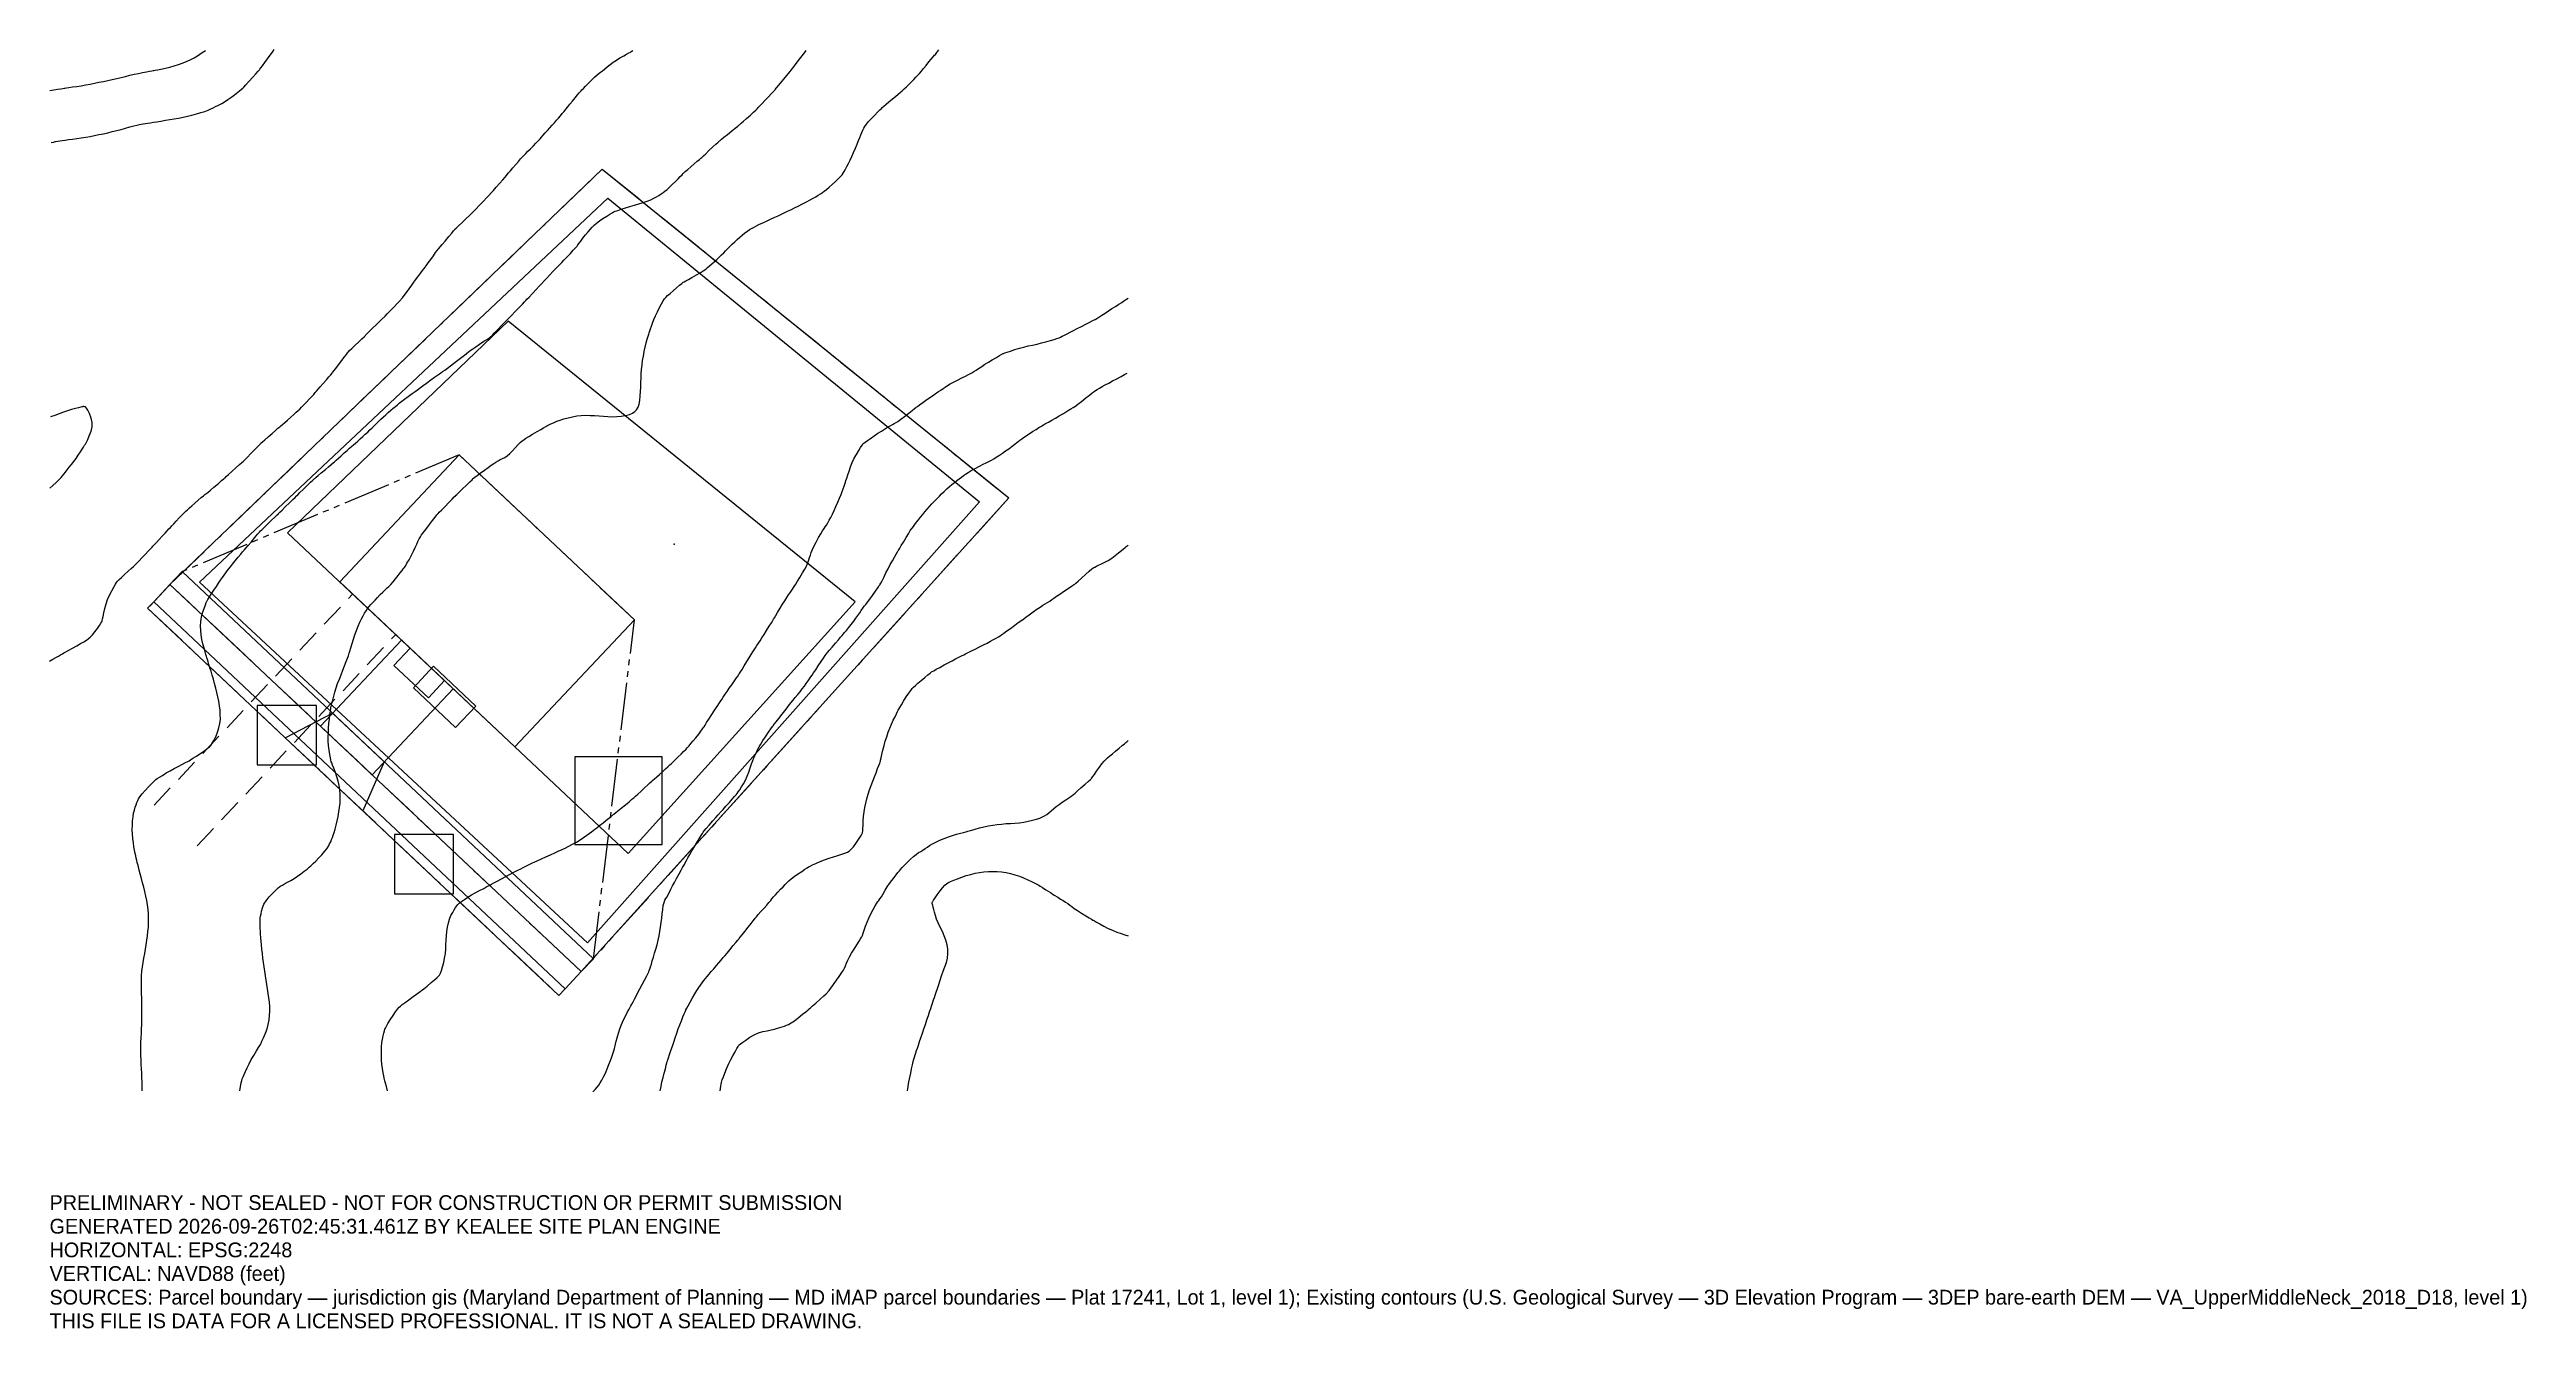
# Model space of a CAD drawing. Extents: x 1391944 to 1392363, y 563118 to 563334.
import ezdxf

# ---------------------------------------------------------------- set-up
doc = ezdxf.new("R2010")
doc.units = 0
doc.linetypes.add('DASHED', pattern=[6, 4, -2])
doc.linetypes.add('PHANTOM', pattern=[13, 8, -1, 1, -1, 1, -1])
for name, color, linetype, lineweight in [('C-ANNO-NPLT', 250, 'Continuous', 0), ('C-BLDG-FTPR-N', 6, 'Continuous', 0), ('C-LODS', 30, 'PHANTOM', 0), ('C-PVMT', 8, 'Continuous', 0), ('C-SITE-N', 6, 'Continuous', 0), ('C-STRM-AREA', 150, 'PHANTOM', 0), ('C-SWMG', 92, 'Continuous', 0), ('C-TOPO-MAJR-E', 32, 'DASHED', 0), ('C-TOPO-SPOT', 7, 'Continuous', 0), ('C-TOPO-SURF', 253, 'Continuous', 0), ('C-UTIL', 4, 'DASHED', 0), ('L-PLNT-TREE', 90, 'Continuous', 0), ('V-PROP-BNDY', 7, 'Continuous', 0)]:
    doc.layers.add(name, color=color, linetype=linetype, lineweight=lineweight)

msp = doc.modelspace()

# ---------------------------------------------------------------- texts
at = {"layer": 'C-ANNO-NPLT'}
for s, p in [('PRELIMINARY - NOT SEALED - NOT FOR CONSTRUCTION OR PERMIT SUBMISSION', (1391943.86, 563138.1)), ('GENERATED 2026-09-26T02:45:31.461Z BY KEALEE SITE PLAN ENGINE', (1391943.86, 563134.1)), ('HORIZONTAL: EPSG:2248', (1391943.86, 563130.1)), ('VERTICAL: NAVD88 (feet)', (1391943.86, 563126.1)), ('SOURCES: Parcel boundary — jurisdiction gis (Maryland Department of Planning — MD iMAP parcel boundaries — Plat 17241, Lot 1, level 1); Existing contours (U.S. Geological Survey — 3D Elevation Program — 3DEP bare-earth DEM — VA_UpperMiddleNeck_2018_D18, level 1)', (1391943.86, 563122.1)), ('THIS FILE IS DATA FOR A LICENSED PROFESSIONAL. IT IS NOT A SEALED DRAWING.', (1391943.86, 563118.1))]:
    msp.add_text(s, height=2.5, dxfattribs=at).set_placement(p)

# ---------------------------------------------------------------- linework, layer by layer
at = {"layer": 'C-BLDG-FTPR-N'}
msp.add_lwpolyline([(1391992.94, 563244.3), (1392022.58, 563216.41), (1392042.79, 563237.89), (1392013.15, 563265.78), (1391992.94, 563244.3)], close=True, dxfattribs=at)
at = {"layer": 'C-LODS'}
msp.add_lwpolyline([(1391960.45, 563239.86), (1391983.73, 563217.95), (1392030.03, 563174.39), (1392031.06, 563175.48), (1392033.8, 563178.4), (1392035.86, 563180.58), (1392042.79, 563237.89), (1392013.15, 563265.78), (1391966.28, 563246.05), (1391960.45, 563239.86)], close=True, dxfattribs=at)
at = {"layer": 'C-PVMT'}
for points in [[(1391964.22, 563243.87), (1392033.8, 563178.4), (1392035.86, 563180.58), (1391966.28, 563246.05), (1391964.22, 563243.87)], [(1391960.45, 563239.86), (1392030.03, 563174.39), (1392031.06, 563175.48), (1391961.48, 563240.95), (1391960.45, 563239.86)], [(1391989.69, 563219.9), (1391998.43, 563211.68), (1392012.13, 563226.25), (1392003.39, 563234.47), (1391989.69, 563219.9)], [(1392002.11, 563230.19), (1392007.93, 563224.7), (1392010.68, 563227.62), (1392004.85, 563233.1), (1392002.11, 563230.19)], [(1392008.83, 563230.04), (1392005.41, 563226.39), (1392012.54, 563219.68), (1392015.97, 563223.32), (1392008.83, 563230.04)], [(1391996.84, 563205.62), (1391983.73, 563217.95), (1391991.74, 563222.09), (1392000.48, 563213.86), (1391996.84, 563205.62)]]:
    msp.add_lwpolyline(points, close=True, dxfattribs=at)
at = {"layer": 'C-SITE-N'}
for points in [[(1392101.17, 563257.84), (1392034.86, 563183.28), (1391969.21, 563244.26), (1392038.29, 563309.2), (1392101.17, 563257.84)], [(1392021.42, 563288.41), (1391984.13, 563252.59), (1392041.74, 563198.39), (1392080.15, 563240.94), (1392021.42, 563288.41)]]:
    msp.add_lwpolyline(points, close=True, dxfattribs=at)
at = {"layer": 'C-STRM-AREA'}
msp.add_lwpolyline([(1392106.12, 563258.52), (1392033.8, 563178.4), (1391964.22, 563243.87), (1392037.35, 563314.11), (1392106.12, 563258.52)], close=True, dxfattribs=at)
at = {"layer": 'C-SWMG'}
msp.add_lwpolyline([(1392032.69, 563199.91), (1392047.49, 563199.91), (1392047.49, 563214.71), (1392032.69, 563214.71), (1392032.69, 563199.91)], close=True, dxfattribs=at)
at = {"layer": 'C-TOPO-MAJR-E'}
for points in [[(1391943.86, 563230.89), (1391944.39, 563231.23), (1391944.91, 563231.53), (1391945.36, 563231.78), (1391945.73, 563232), (1391946.03, 563232.17), (1391946.26, 563232.3), (1391946.62, 563232.5), (1391947.11, 563232.77), (1391947.73, 563233.11), (1391948.48, 563233.52), (1391949.12, 563233.88), (1391949.66, 563234.19), (1391950.08, 563234.45), (1391950.41, 563234.66), (1391950.75, 563234.96), (1391951.13, 563235.36), (1391951.53, 563235.86), (1391951.96, 563236.46), (1391952.29, 563236.94), (1391952.53, 563237.31), (1391952.68, 563237.58), (1391952.74, 563237.73), (1391952.82, 563238.04), (1391952.92, 563238.49), (1391953.05, 563239.09), (1391953.2, 563239.84), (1391953.41, 563240.58), (1391953.68, 563241.33), (1391954.01, 563242.08), (1391954.4, 563242.83), (1391954.73, 563243.44), (1391955, 563243.91), (1391955.21, 563244.23), (1391955.36, 563244.42), (1391955.63, 563244.7), (1391956.02, 563245.08), (1391956.53, 563245.54), (1391957.15, 563246.11), (1391957.65, 563246.56), (1391958.03, 563246.9), (1391958.28, 563247.12), (1391958.4, 563247.24), (1391958.64, 563247.49), (1391959, 563247.86), (1391959.47, 563248.37), (1391960.07, 563249), (1391960.55, 563249.51), (1391960.93, 563249.9), (1391961.19, 563250.18), (1391961.35, 563250.34), (1391961.6, 563250.61), (1391961.94, 563250.99), (1391962.39, 563251.47), (1391962.93, 563252.05), (1391963.39, 563252.55), (1391963.76, 563252.95), (1391964.05, 563253.26), (1391964.26, 563253.48), (1391964.54, 563253.77), (1391964.89, 563254.15), (1391965.3, 563254.6), (1391965.79, 563255.13), (1391966.22, 563255.59), (1391966.6, 563255.97), (1391966.91, 563256.28), (1391967.17, 563256.52), (1391967.52, 563256.82), (1391967.94, 563257.2), (1391968.44, 563257.64), (1391969.02, 563258.15), (1391969.5, 563258.57), (1391969.88, 563258.88), (1391970.15, 563259.09), (1391970.31, 563259.2), (1391970.62, 563259.45), (1391971.07, 563259.82), (1391971.67, 563260.33), (1391972.41, 563260.96), (1391972.97, 563261.44), (1391973.34, 563261.76), (1391973.53, 563261.93), (1391973.54, 563261.93), (1391973.74, 563262.11), (1391974.11, 563262.45), (1391974.68, 563262.96), (1391975.42, 563263.64), (1391976, 563264.16), (1391976.41, 563264.53), (1391976.65, 563264.75), (1391976.72, 563264.81), (1391976.94, 563265.04), (1391977.32, 563265.42), (1391977.84, 563265.95), (1391978.52, 563266.65), (1391979.05, 563267.18), (1391979.41, 563267.56), (1391979.63, 563267.77), (1391979.68, 563267.82), (1391979.9, 563268.02), (1391980.27, 563268.35), (1391980.81, 563268.82), (1391981.5, 563269.43), (1391982.06, 563269.92), (1391982.5, 563270.29), (1391982.81, 563270.55), (1391983, 563270.69), (1391983.27, 563270.92), (1391983.65, 563271.25), (1391984.12, 563271.66), (1391984.68, 563272.17), (1391985.17, 563272.62), (1391985.58, 563272.99), (1391985.92, 563273.3), (1391986.18, 563273.53), (1391986.49, 563273.84), (1391986.87, 563274.23), (1391987.3, 563274.68), (1391987.79, 563275.21), (1391988.2, 563275.66), (1391988.54, 563276.03), (1391988.81, 563276.33), (1391988.99, 563276.55), (1391989.27, 563276.88), (1391989.65, 563277.31), (1391990.12, 563277.84), (1391990.68, 563278.47), (1391991.12, 563278.97), (1391991.44, 563279.35), (1391991.64, 563279.59), (1391991.73, 563279.71), (1391991.93, 563279.98), (1391992.26, 563280.41), (1391992.71, 563281), (1391993.27, 563281.75), (1391993.72, 563282.34), (1391994.06, 563282.78), (1391994.27, 563283.05), (1391994.37, 563283.17), (1391994.6, 563283.42), (1391994.98, 563283.79), (1391995.5, 563284.29), (1391996.16, 563284.92), (1391996.68, 563285.42), (1391997.05, 563285.78), (1391997.29, 563286), (1391997.37, 563286.09), (1391997.61, 563286.32), (1391997.99, 563286.69), (1391998.51, 563287.21), (1391999.19, 563287.87), (1391999.71, 563288.38), (1392000.08, 563288.75), (1392000.31, 563288.97), (1392000.39, 563289.04), (1392000.61, 563289.27), (1392000.97, 563289.64), (1392001.48, 563290.17), (1392002.14, 563290.84), (1392002.65, 563291.38), (1392003.03, 563291.77), (1392003.26, 563292.02), (1392003.35, 563292.13), (1392003.54, 563292.37), (1392003.83, 563292.75), (1392004.22, 563293.25), (1392004.7, 563293.89), (1392005.12, 563294.47), (1392005.5, 563294.98), (1392005.82, 563295.43), (1392006.09, 563295.82), (1392006.36, 563296.21), (1392006.64, 563296.58), (1392006.92, 563296.95), (1392007.21, 563297.31), (1392007.55, 563297.74), (1392007.92, 563298.25), (1392008.34, 563298.83), (1392008.79, 563299.48), (1392009.16, 563300), (1392009.43, 563300.37), (1392009.62, 563300.61), (1392009.71, 563300.7), (1392009.93, 563300.95), (1392010.29, 563301.38), (1392010.78, 563301.96), (1392011.41, 563302.71), (1392011.88, 563303.28), (1392012.21, 563303.68), (1392012.39, 563303.9), (1392012.43, 563303.94), (1392012.64, 563304.15), (1392013.03, 563304.52), (1392013.6, 563305.06), (1392014.34, 563305.77), (1392014.9, 563306.3), (1392015.28, 563306.65), (1392015.46, 563306.83), (1392015.47, 563306.83), (1392015.65, 563307.02), (1392016, 563307.39), (1392016.53, 563307.95), (1392017.24, 563308.7), (1392017.78, 563309.27), (1392018.16, 563309.67), (1392018.37, 563309.89), (1392018.4, 563309.93), (1392018.59, 563310.14), (1392018.93, 563310.51), (1392019.41, 563311.05), (1392020.04, 563311.76), (1392020.55, 563312.32), (1392020.92, 563312.75), (1392021.17, 563313.05), (1392021.28, 563313.2), (1392021.5, 563313.47), (1392021.81, 563313.84), (1392022.22, 563314.33), (1392022.73, 563314.92), (1392023.17, 563315.43), (1392023.54, 563315.85), (1392023.85, 563316.19), (1392024.09, 563316.44), (1392024.4, 563316.76), (1392024.77, 563317.13), (1392025.2, 563317.57), (1392025.7, 563318.06), (1392026.14, 563318.5), (1392026.51, 563318.89), (1392026.82, 563319.23), (1392027.07, 563319.52), (1392027.36, 563319.85), (1392027.7, 563320.23), (1392028.08, 563320.64), (1392028.5, 563321.1), (1392028.89, 563321.55), (1392029.27, 563321.97), (1392029.62, 563322.37), (1392029.95, 563322.76), (1392030.27, 563323.13), (1392030.58, 563323.51), (1392030.89, 563323.88), (1392031.18, 563324.24), (1392031.52, 563324.66), (1392031.89, 563325.12), (1392032.31, 563325.63), (1392032.76, 563326.19), (1392033.14, 563326.66), (1392033.45, 563327.03), (1392033.7, 563327.31), (1392033.88, 563327.5), (1392034.16, 563327.78), (1392034.53, 563328.16), (1392035, 563328.64), (1392035.57, 563329.2), (1392036.06, 563329.67), (1392036.47, 563330.05), (1392036.81, 563330.33), (1392037.06, 563330.51), (1392037.37, 563330.74), (1392037.75, 563331.04), (1392038.18, 563331.39), (1392038.68, 563331.79), (1392039.2, 563332.18), (1392039.76, 563332.56), (1392040.35, 563332.92), (1392040.98, 563333.26), (1392041.47, 563333.54), (1392041.85, 563333.76), (1392042.1, 563333.91), (1392042.22, 563334), (1392042.51, 563334.17)], [(1391943.91, 563327.42), (1391944.58, 563327.53), (1391945.23, 563327.63), (1391945.74, 563327.71), (1391946.11, 563327.77), (1391946.35, 563327.81), (1391946.45, 563327.82), (1391946.72, 563327.86), (1391947.14, 563327.92), (1391947.73, 563328.01), (1391948.48, 563328.11), (1391949.23, 563328.23), (1391949.98, 563328.36), (1391950.72, 563328.5), (1391951.47, 563328.65), (1391952.22, 563328.8), (1391952.97, 563328.96), (1391953.72, 563329.11), (1391954.47, 563329.27), (1391955.22, 563329.44), (1391955.96, 563329.61), (1391956.71, 563329.79), (1391957.46, 563329.98), (1391958.19, 563330.15), (1391958.9, 563330.3), (1391959.6, 563330.45), (1391960.27, 563330.58), (1391960.79, 563330.68), (1391961.17, 563330.75), (1391961.39, 563330.8), (1391961.47, 563330.81), (1391961.71, 563330.86), (1391962.12, 563330.93), (1391962.7, 563331.04), (1391963.45, 563331.18), (1391964.2, 563331.35), (1391964.95, 563331.56), (1391965.69, 563331.8), (1391966.44, 563332.07), (1391967.13, 563332.35), (1391967.77, 563332.65), (1391968.34, 563332.96), (1391968.86, 563333.28), (1391969.3, 563333.57), (1391969.67, 563333.82), (1391969.98, 563334.03), (1391970.21, 563334.2)], [(1391944.15, 563318.63), (1391944.5, 563318.7), (1391944.86, 563318.77), (1391945.24, 563318.83), (1391945.62, 563318.9), (1391946.02, 563318.96), (1391946.5, 563319.04), (1391947.07, 563319.12), (1391947.73, 563319.2), (1391948.48, 563319.3), (1391949.23, 563319.41), (1391949.98, 563319.53), (1391950.72, 563319.66), (1391951.47, 563319.8), (1391952.22, 563319.95), (1391952.97, 563320.11), (1391953.72, 563320.28), (1391954.47, 563320.46), (1391955.22, 563320.64), (1391955.96, 563320.84), (1391956.71, 563321.05), (1391957.46, 563321.26), (1391958.1, 563321.43), (1391958.63, 563321.57), (1391959.05, 563321.66), (1391959.36, 563321.71), (1391959.7, 563321.77), (1391960.07, 563321.83), (1391960.48, 563321.9), (1391960.92, 563321.96), (1391961.44, 563322.04), (1391962.03, 563322.14), (1391962.7, 563322.25), (1391963.45, 563322.37), (1391964.2, 563322.5), (1391964.95, 563322.63), (1391965.69, 563322.76), (1391966.44, 563322.9), (1391967.19, 563323.07), (1391967.94, 563323.25), (1391968.69, 563323.45), (1391969.44, 563323.67), (1391970.1, 563323.89), (1391970.67, 563324.1), (1391971.15, 563324.3), (1391971.55, 563324.5), (1391971.93, 563324.69), (1391972.31, 563324.88), (1391972.67, 563325.06), (1391973.02, 563325.24), (1391973.47, 563325.52), (1391974.02, 563325.9), (1391974.67, 563326.37), (1391975.41, 563326.93), (1391975.97, 563327.36), (1391976.34, 563327.64), (1391976.53, 563327.79), (1391976.54, 563327.79), (1391976.71, 563327.98), (1391977.05, 563328.36), (1391977.56, 563328.92), (1391978.24, 563329.66), (1391978.76, 563330.24), (1391979.13, 563330.66), (1391979.36, 563330.91), (1391979.43, 563331), (1391979.61, 563331.24), (1391979.89, 563331.61), (1391980.27, 563332.13), (1391980.75, 563332.78), (1391981.18, 563333.37), (1391981.55, 563333.89), (1391981.87, 563334.34)], [(1391959.53, 563158.25), (1391959.52, 563159), (1391959.5, 563159.75), (1391959.47, 563160.5), (1391959.44, 563161.24), (1391959.39, 563161.99), (1391959.36, 563162.74), (1391959.33, 563163.49), (1391959.31, 563164.24), (1391959.3, 563164.99), (1391959.3, 563165.74), (1391959.32, 563166.48), (1391959.35, 563167.23), (1391959.4, 563167.98), (1391959.43, 563168.73), (1391959.46, 563169.48), (1391959.48, 563170.23), (1391959.49, 563170.98), (1391959.49, 563171.72), (1391959.48, 563172.47), (1391959.46, 563173.22), (1391959.44, 563173.97), (1391959.42, 563174.72), (1391959.4, 563175.47), (1391959.39, 563176.21), (1391959.39, 563176.96), (1391959.43, 563177.71), (1391959.49, 563178.46), (1391959.58, 563179.21), (1391959.71, 563179.96), (1391959.83, 563180.71), (1391959.96, 563181.45), (1391960.08, 563182.2), (1391960.2, 563182.95), (1391960.31, 563183.7), (1391960.41, 563184.45), (1391960.5, 563185.2), (1391960.58, 563185.94), (1391960.62, 563186.69), (1391960.62, 563187.44), (1391960.59, 563188.19), (1391960.53, 563188.94), (1391960.43, 563189.69), (1391960.31, 563190.44), (1391960.15, 563191.18), (1391959.97, 563191.93), (1391959.78, 563192.68), (1391959.58, 563193.43), (1391959.39, 563194.18), (1391959.18, 563194.93), (1391959.01, 563195.57), (1391958.88, 563196.11), (1391958.77, 563196.54), (1391958.7, 563196.87), (1391958.61, 563197.22), (1391958.52, 563197.59), (1391958.43, 563197.99), (1391958.32, 563198.41), (1391958.22, 563198.92), (1391958.12, 563199.5), (1391958.03, 563200.17), (1391957.94, 563200.91), (1391957.88, 563201.66), (1391957.86, 563202.41), (1391957.87, 563203.16), (1391957.91, 563203.91), (1391957.99, 563204.59), (1391958.08, 563205.19), (1391958.21, 563205.73), (1391958.36, 563206.2), (1391958.5, 563206.61), (1391958.64, 563206.99), (1391958.77, 563207.32), (1391958.9, 563207.6), (1391959.15, 563207.98), (1391959.53, 563208.45), (1391960.02, 563209.02), (1391960.65, 563209.69), (1391961.14, 563210.21), (1391961.5, 563210.58), (1391961.74, 563210.81), (1391961.84, 563210.89), (1391962.08, 563211.05), (1391962.46, 563211.29), (1391962.97, 563211.6), (1391963.61, 563212), (1391964.27, 563212.38), (1391964.94, 563212.75), (1391965.63, 563213.12), (1391966.33, 563213.48), (1391966.87, 563213.75), (1391967.24, 563213.94), (1391967.45, 563214.05), (1391967.5, 563214.08), (1391967.72, 563214.22), (1391968.12, 563214.48), (1391968.69, 563214.85), (1391969.44, 563215.33), (1391970.06, 563215.76), (1391970.54, 563216.12), (1391970.9, 563216.42), (1391971.13, 563216.65), (1391971.38, 563217.02), (1391971.66, 563217.51), (1391971.96, 563218.13), (1391972.28, 563218.88), (1391972.52, 563219.63), (1391972.68, 563220.38), (1391972.75, 563221.12), (1391972.74, 563221.87), (1391972.69, 563222.62), (1391972.61, 563223.37), (1391972.49, 563224.12), (1391972.34, 563224.87), (1391972.17, 563225.61), (1391971.99, 563226.36), (1391971.78, 563227.11), (1391971.57, 563227.86), (1391971.36, 563228.56), (1391971.17, 563229.2), (1391970.99, 563229.79), (1391970.82, 563230.33), (1391970.67, 563230.79), (1391970.55, 563231.17), (1391970.46, 563231.46), (1391970.4, 563231.67), (1391970.3, 563232.01), (1391970.16, 563232.49), (1391970, 563233.1), (1391969.8, 563233.85), (1391969.63, 563234.6), (1391969.51, 563235.34), (1391969.44, 563236.09), (1391969.4, 563236.84), (1391969.43, 563237.59), (1391969.55, 563238.34), (1391969.73, 563239.09), (1391970, 563239.84), (1391970.21, 563240.41), (1391970.36, 563240.82), (1391970.46, 563241.05), (1391970.5, 563241.11), (1391970.64, 563241.33), (1391970.88, 563241.7), (1391971.22, 563242.24), (1391971.66, 563242.92), (1391972.07, 563243.55), (1391972.44, 563244.11), (1391972.79, 563244.61), (1391973.09, 563245.05), (1391973.38, 563245.46), (1391973.65, 563245.83), (1391973.9, 563246.17), (1391974.14, 563246.48), (1391974.44, 563246.87), (1391974.81, 563247.34), (1391975.26, 563247.89), (1391975.77, 563248.51), (1391976.19, 563249.01), (1391976.5, 563249.39), (1391976.71, 563249.63), (1391976.82, 563249.76), (1391977.06, 563250.04), (1391977.43, 563250.47), (1391977.94, 563251.06), (1391978.58, 563251.81), (1391979.06, 563252.37), (1391979.38, 563252.74), (1391979.54, 563252.93), (1391979.55, 563252.93), (1391979.74, 563253.11), (1391980.11, 563253.47), (1391980.67, 563254.01), (1391981.42, 563254.73), (1391981.98, 563255.28), (1391982.37, 563255.65), (1391982.58, 563255.85), (1391982.61, 563255.88), (1391982.81, 563256.08), (1391983.18, 563256.45), (1391983.73, 563256.99), (1391984.45, 563257.69), (1391985, 563258.23), (1391985.38, 563258.61), (1391985.59, 563258.81), (1391985.62, 563258.86), (1391985.83, 563259.06), (1391986.2, 563259.42), (1391986.75, 563259.95), (1391987.46, 563260.63), (1391988.01, 563261.16), (1391988.4, 563261.54), (1391988.64, 563261.76), (1391988.71, 563261.82), (1391988.93, 563262.01), (1391989.31, 563262.32), (1391989.83, 563262.75), (1391990.51, 563263.3), (1391991.07, 563263.77), (1391991.51, 563264.14), (1391991.84, 563264.43), (1391992.06, 563264.62), (1391992.35, 563264.89), (1391992.73, 563265.22), (1391993.18, 563265.64), (1391993.71, 563266.12), (1391994.19, 563266.55), (1391994.61, 563266.92), (1391994.97, 563267.24), (1391995.28, 563267.51), (1391995.62, 563267.8), (1391995.99, 563268.14), (1391996.4, 563268.5), (1391996.84, 563268.9), (1391997.26, 563269.28), (1391997.67, 563269.66), (1391998.05, 563270.02), (1391998.41, 563270.37), (1391998.77, 563270.73), (1391999.15, 563271.09), (1391999.53, 563271.47), (1391999.92, 563271.84), (1392000.32, 563272.22), (1392000.73, 563272.59), (1392001.15, 563272.97), (1392001.58, 563273.34), (1392001.99, 563273.68), (1392002.36, 563274), (1392002.71, 563274.28), (1392003.02, 563274.55), (1392003.43, 563274.86), (1392003.92, 563275.24), (1392004.51, 563275.67), (1392005.18, 563276.16), (1392005.71, 563276.53), (1392006.08, 563276.81), (1392006.31, 563276.97), (1392006.38, 563277.03), (1392006.62, 563277.21), (1392007.03, 563277.51), (1392007.61, 563277.93), (1392008.36, 563278.47), (1392008.98, 563278.91), (1392009.46, 563279.26), (1392009.82, 563279.51), (1392010.05, 563279.66), (1392010.35, 563279.87), (1392010.73, 563280.14), (1392011.17, 563280.47), (1392011.69, 563280.86), (1392012.2, 563281.24), (1392012.69, 563281.62), (1392013.16, 563281.98), (1392013.62, 563282.34), (1392014.03, 563282.66), (1392014.41, 563282.95), (1392014.74, 563283.21), (1392015.03, 563283.44), (1392015.44, 563283.73), (1392015.96, 563284.09), (1392016.59, 563284.51), (1392017.34, 563285), (1392017.91, 563285.38), (1392018.31, 563285.64), (1392018.52, 563285.79), (1392018.56, 563285.82), (1392018.77, 563286.03), (1392019.15, 563286.41), (1392019.69, 563286.98), (1392020.39, 563287.71), (1392020.93, 563288.27), (1392021.29, 563288.64), (1392021.47, 563288.84), (1392021.48, 563288.85), (1392021.67, 563289.04), (1392022.03, 563289.42), (1392022.57, 563289.98), (1392023.29, 563290.73), (1392023.84, 563291.3), (1392024.2, 563291.68), (1392024.4, 563291.89), (1392024.42, 563291.91), (1392024.61, 563292.11), (1392024.96, 563292.48), (1392025.47, 563293.03), (1392026.15, 563293.76), (1392026.68, 563294.32), (1392027.05, 563294.73), (1392027.27, 563294.96), (1392027.34, 563295.04), (1392027.56, 563295.27), (1392027.92, 563295.64), (1392028.42, 563296.16), (1392029.07, 563296.84), (1392029.58, 563297.36), (1392029.96, 563297.75), (1392030.19, 563297.99), (1392030.29, 563298.09), (1392030.52, 563298.33), (1392030.87, 563298.7), (1392031.35, 563299.21), (1392031.96, 563299.86), (1392032.45, 563300.4), (1392032.82, 563300.81), (1392033.08, 563301.11), (1392033.22, 563301.29), (1392033.44, 563301.57), (1392033.73, 563301.95), (1392034.09, 563302.42), (1392034.53, 563302.98), (1392034.94, 563303.49), (1392035.31, 563303.93), (1392035.66, 563304.32), (1392035.96, 563304.64), (1392036.37, 563304.99), (1392036.86, 563305.37), (1392037.45, 563305.77), (1392038.13, 563306.19), (1392038.65, 563306.52), (1392039.03, 563306.75), (1392039.25, 563306.88), (1392039.32, 563306.92), (1392039.56, 563307), (1392039.96, 563307.14), (1392040.54, 563307.32), (1392041.29, 563307.55), (1392042.04, 563307.79), (1392042.79, 563308.02), (1392043.54, 563308.24), (1392044.29, 563308.47), (1392044.96, 563308.7), (1392045.55, 563308.94), (1392046.07, 563309.18), (1392046.52, 563309.44), (1392046.93, 563309.68), (1392047.3, 563309.92), (1392047.64, 563310.15), (1392047.94, 563310.38), (1392048.31, 563310.68), (1392048.72, 563311.05), (1392049.19, 563311.5), (1392049.72, 563312.03), (1392050.17, 563312.48), (1392050.54, 563312.85), (1392050.84, 563313.16), (1392051.06, 563313.39), (1392051.38, 563313.69), (1392051.8, 563314.06), (1392052.31, 563314.51), (1392052.92, 563315.03), (1392053.42, 563315.45), (1392053.79, 563315.77), (1392054.05, 563315.99), (1392054.18, 563316.11), (1392054.45, 563316.36), (1392054.86, 563316.73), (1392055.39, 563317.24), (1392056.06, 563317.86), (1392056.58, 563318.35), (1392056.96, 563318.7), (1392057.19, 563318.91), (1392057.27, 563318.98), (1392057.51, 563319.18), (1392057.93, 563319.52), (1392058.51, 563319.98), (1392059.26, 563320.58), (1392059.84, 563321.05), (1392060.27, 563321.39), (1392060.53, 563321.6), (1392060.63, 563321.68), (1392060.87, 563321.88), (1392061.24, 563322.21), (1392061.75, 563322.67), (1392062.4, 563323.26), (1392062.92, 563323.74), (1392063.32, 563324.11), (1392063.59, 563324.38), (1392063.74, 563324.55), (1392064, 563324.82), (1392064.38, 563325.22), (1392064.86, 563325.73), (1392065.46, 563326.36), (1392065.94, 563326.86), (1392066.29, 563327.23), (1392066.52, 563327.48), (1392066.62, 563327.6), (1392066.85, 563327.88), (1392067.21, 563328.31), (1392067.71, 563328.91), (1392068.33, 563329.65), (1392068.8, 563330.22), (1392069.12, 563330.61), (1392069.3, 563330.83), (1392069.32, 563330.86), (1392069.48, 563331.06), (1392069.76, 563331.44), (1392070.17, 563331.98), (1392070.71, 563332.7), (1392071.16, 563333.3), (1392071.54, 563333.79), (1392071.83, 563334.16)], [(1391976.03, 563158.25), (1391976.17, 563159), (1391976.28, 563159.59), (1391976.37, 563160.02), (1391976.44, 563160.28), (1391976.48, 563160.39), (1391976.59, 563160.63), (1391976.75, 563161.01), (1391976.98, 563161.51), (1391977.27, 563162.15), (1391977.6, 563162.82), (1391977.97, 563163.52), (1391978.39, 563164.24), (1391978.85, 563164.99), (1391979.2, 563165.55), (1391979.43, 563165.92), (1391979.54, 563166.11), (1391979.54, 563166.11), (1391979.63, 563166.3), (1391979.79, 563166.67), (1391980.04, 563167.23), (1391980.37, 563167.98), (1391980.64, 563168.73), (1391980.85, 563169.48), (1391980.99, 563170.23), (1391981.07, 563170.98), (1391981.11, 563171.72), (1391981.1, 563172.47), (1391981.05, 563173.22), (1391980.96, 563173.97), (1391980.85, 563174.72), (1391980.74, 563175.47), (1391980.62, 563176.21), (1391980.5, 563176.96), (1391980.38, 563177.71), (1391980.26, 563178.46), (1391980.15, 563179.21), (1391980.05, 563179.96), (1391979.95, 563180.71), (1391979.86, 563181.45), (1391979.77, 563182.2), (1391979.7, 563182.95), (1391979.64, 563183.56), (1391979.59, 563184.04), (1391979.57, 563184.37), (1391979.56, 563184.57), (1391979.54, 563184.86), (1391979.52, 563185.23), (1391979.5, 563185.69), (1391979.48, 563186.24), (1391979.46, 563186.7), (1391979.46, 563187.07), (1391979.48, 563187.34), (1391979.5, 563187.53), (1391979.55, 563187.81), (1391979.63, 563188.18), (1391979.73, 563188.65), (1391979.86, 563189.22), (1391980.11, 563189.8), (1391980.49, 563190.4), (1391980.98, 563191.03), (1391981.6, 563191.67), (1391982.11, 563192.18), (1391982.51, 563192.55), (1391982.8, 563192.79), (1391982.97, 563192.9), (1391983.24, 563193.05), (1391983.62, 563193.26), (1391984.09, 563193.52), (1391984.67, 563193.83), (1391985.24, 563194.17), (1391985.81, 563194.54), (1391986.38, 563194.95), (1391986.95, 563195.39), (1391987.42, 563195.76), (1391987.79, 563196.06), (1391988.07, 563196.3), (1391988.25, 563196.46), (1391988.53, 563196.73), (1391988.9, 563197.11), (1391989.36, 563197.59), (1391989.92, 563198.17), (1391990.38, 563198.7), (1391990.76, 563199.18), (1391991.04, 563199.61), (1391991.23, 563199.99), (1391991.41, 563200.37), (1391991.57, 563200.74), (1391991.72, 563201.11), (1391991.86, 563201.48), (1391992, 563201.95), (1391992.16, 563202.51), (1391992.33, 563203.16), (1391992.5, 563203.91), (1391992.66, 563204.66), (1391992.79, 563205.41), (1391992.91, 563206.15), (1391993, 563206.9), (1391993.04, 563207.65), (1391993.03, 563208.4), (1391992.96, 563209.15), (1391992.85, 563209.9), (1391992.69, 563210.63), (1391992.48, 563211.36), (1391992.24, 563212.08), (1391991.95, 563212.79), (1391991.73, 563213.33), (1391991.58, 563213.7), (1391991.5, 563213.91), (1391991.49, 563213.95), (1391991.45, 563214.17), (1391991.38, 563214.56), (1391991.28, 563215.14), (1391991.15, 563215.88), (1391991.05, 563216.63), (1391991, 563217.38), (1391990.99, 563218.13), (1391991.02, 563218.88), (1391991.06, 563219.63), (1391991.12, 563220.38), (1391991.19, 563221.12), (1391991.29, 563221.87), (1391991.36, 563222.46), (1391991.42, 563222.88), (1391991.46, 563223.13), (1391991.48, 563223.22), (1391991.54, 563223.45), (1391991.63, 563223.83), (1391991.76, 563224.34), (1391991.92, 563225), (1391992.11, 563225.68), (1391992.33, 563226.39), (1391992.59, 563227.11), (1391992.88, 563227.86), (1391993.16, 563228.61), (1391993.45, 563229.36), (1391993.75, 563230.11), (1391994.04, 563230.85), (1391994.26, 563231.42), (1391994.41, 563231.81), (1391994.49, 563232.01), (1391994.5, 563232.04), (1391994.56, 563232.24), (1391994.66, 563232.61), (1391994.82, 563233.16), (1391995.03, 563233.88), (1391995.26, 563234.61), (1391995.51, 563235.35), (1391995.78, 563236.09), (1391996.07, 563236.84), (1391996.36, 563237.51), (1391996.63, 563238.09), (1391996.89, 563238.6), (1391997.13, 563239.02), (1391997.39, 563239.42), (1391997.66, 563239.79), (1391997.93, 563240.14), (1391998.21, 563240.47), (1391998.54, 563240.83), (1391998.91, 563241.24), (1391999.33, 563241.68), (1391999.8, 563242.17), (1392000.22, 563242.59), (1392000.61, 563242.97), (1392000.95, 563243.29), (1392001.25, 563243.55), (1392001.58, 563243.9), (1392001.96, 563244.32), (1392002.37, 563244.82), (1392002.82, 563245.39), (1392003.19, 563245.87), (1392003.49, 563246.24), (1392003.7, 563246.52), (1392003.84, 563246.69), (1392004.05, 563247), (1392004.32, 563247.46), (1392004.66, 563248.07), (1392005.07, 563248.82), (1392005.43, 563249.5), (1392005.73, 563250.12), (1392005.98, 563250.67), (1392006.18, 563251.16), (1392006.39, 563251.59), (1392006.59, 563251.96), (1392006.79, 563252.28), (1392006.99, 563252.54), (1392007.27, 563252.92), (1392007.65, 563253.4), (1392008.11, 563254), (1392008.66, 563254.71), (1392009.08, 563255.25), (1392009.37, 563255.63), (1392009.54, 563255.83), (1392009.58, 563255.87), (1392009.78, 563256.08), (1392010.16, 563256.47), (1392010.7, 563257.03), (1392011.41, 563257.76), (1392011.95, 563258.31), (1392012.31, 563258.68), (1392012.51, 563258.88), (1392012.53, 563258.9), (1392012.73, 563259.08), (1392013.1, 563259.44), (1392013.65, 563259.97), (1392014.38, 563260.68), (1392014.94, 563261.21), (1392015.32, 563261.59), (1392015.54, 563261.8), (1392015.58, 563261.85), (1392015.79, 563262.01), (1392016.17, 563262.3), (1392016.71, 563262.7), (1392017.41, 563263.22), (1392018.03, 563263.67), (1392018.56, 563264.05), (1392019, 563264.35), (1392019.36, 563264.57), (1392019.72, 563264.79), (1392020.1, 563264.99), (1392020.48, 563265.19), (1392020.87, 563265.37), (1392021.29, 563265.65), (1392021.72, 563266.03), (1392022.18, 563266.49), (1392022.67, 563267.06), (1392023.1, 563267.53), (1392023.47, 563267.9), (1392023.79, 563268.18), (1392024.06, 563268.36), (1392024.44, 563268.61), (1392024.95, 563268.92), (1392025.57, 563269.3), (1392026.32, 563269.74), (1392026.94, 563270.1), (1392027.42, 563270.38), (1392027.78, 563270.59), (1392028, 563270.71), (1392028.29, 563270.86), (1392028.67, 563271.04), (1392029.12, 563271.24), (1392029.65, 563271.47), (1392030.23, 563271.68), (1392030.87, 563271.88), (1392031.56, 563272.07), (1392032.31, 563272.25), (1392033.06, 563272.38), (1392033.81, 563272.46), (1392034.56, 563272.49), (1392035.3, 563272.48), (1392036.05, 563272.45), (1392036.8, 563272.41), (1392037.55, 563272.35), (1392038.3, 563272.27), (1392039.05, 563272.25), (1392039.79, 563272.27), (1392040.54, 563272.34), (1392041.29, 563272.47), (1392041.93, 563272.63), (1392042.45, 563272.85), (1392042.87, 563273.11), (1392043.17, 563273.42), (1392043.41, 563273.85), (1392043.6, 563274.38), (1392043.72, 563275.01), (1392043.79, 563275.76), (1392043.84, 563276.51), (1392043.88, 563277.26), (1392043.9, 563278.01), (1392043.91, 563278.76), (1392043.94, 563279.51), (1392044, 563280.25), (1392044.08, 563281), (1392044.18, 563281.75), (1392044.3, 563282.5), (1392044.45, 563283.25), (1392044.62, 563284), (1392044.8, 563284.74), (1392044.97, 563285.37), (1392045.1, 563285.86), (1392045.21, 563286.22), (1392045.29, 563286.45), (1392045.39, 563286.76), (1392045.52, 563287.13), (1392045.67, 563287.58), (1392045.85, 563288.09), (1392046.08, 563288.66), (1392046.35, 563289.29), (1392046.68, 563289.98), (1392047.05, 563290.73), (1392047.37, 563291.35), (1392047.66, 563291.84), (1392047.9, 563292.2), (1392048.1, 563292.42), (1392048.4, 563292.72), (1392048.81, 563293.1), (1392049.32, 563293.55), (1392049.93, 563294.07), (1392050.42, 563294.48), (1392050.79, 563294.78), (1392051.05, 563294.98), (1392051.19, 563295.06), (1392051.48, 563295.23), (1392051.92, 563295.48), (1392052.52, 563295.81), (1392053.27, 563296.23), (1392053.91, 563296.6), (1392054.44, 563296.93), (1392054.85, 563297.22), (1392055.16, 563297.47), (1392055.51, 563297.76), (1392055.88, 563298.08), (1392056.29, 563298.44), (1392056.73, 563298.84), (1392057.14, 563299.23), (1392057.53, 563299.6), (1392057.89, 563299.96), (1392058.22, 563300.31), (1392058.58, 563300.68), (1392058.95, 563301.05), (1392059.35, 563301.44), (1392059.76, 563301.85), (1392060.18, 563302.24), (1392060.6, 563302.61), (1392061.04, 563302.97), (1392061.48, 563303.32), (1392061.89, 563303.62), (1392062.26, 563303.88), (1392062.6, 563304.09), (1392062.91, 563304.27), (1392063.33, 563304.48), (1392063.86, 563304.74), (1392064.49, 563305.04), (1392065.24, 563305.38), (1392065.92, 563305.69), (1392066.54, 563305.98), (1392067.08, 563306.24), (1392067.56, 563306.47), (1392067.98, 563306.68), (1392068.36, 563306.86), (1392068.68, 563307), (1392068.95, 563307.12), (1392069.34, 563307.31), (1392069.85, 563307.56), (1392070.48, 563307.87), (1392071.23, 563308.25), (1392071.9, 563308.59), (1392072.5, 563308.91), (1392073.02, 563309.19), (1392073.47, 563309.44), (1392073.88, 563309.69), (1392074.25, 563309.93), (1392074.59, 563310.16), (1392074.89, 563310.39), (1392075.26, 563310.69), (1392075.71, 563311.07), (1392076.22, 563311.51), (1392076.8, 563312.03), (1392077.27, 563312.48), (1392077.65, 563312.87), (1392077.92, 563313.18), (1392078.09, 563313.43), (1392078.28, 563313.74), (1392078.5, 563314.11), (1392078.74, 563314.55), (1392079, 563315.05), (1392079.28, 563315.62), (1392079.57, 563316.24), (1392079.86, 563316.93), (1392080.17, 563317.68), (1392080.45, 563318.35), (1392080.69, 563318.94), (1392080.9, 563319.46), (1392081.07, 563319.9), (1392081.25, 563320.31), (1392081.42, 563320.68), (1392081.58, 563321.02), (1392081.75, 563321.33), (1392082.02, 563321.71), (1392082.39, 563322.16), (1392082.87, 563322.68), (1392083.45, 563323.26), (1392083.93, 563323.74), (1392084.3, 563324.12), (1392084.57, 563324.39), (1392084.72, 563324.55), (1392084.99, 563324.79), (1392085.36, 563325.11), (1392085.85, 563325.51), (1392086.44, 563325.99), (1392086.96, 563326.42), (1392087.41, 563326.8), (1392087.79, 563327.12), (1392088.1, 563327.38), (1392088.44, 563327.69), (1392088.82, 563328.05), (1392089.22, 563328.44), (1392089.66, 563328.88), (1392090.06, 563329.29), (1392090.41, 563329.66), (1392090.73, 563330.01), (1392091, 563330.31), (1392091.33, 563330.69), (1392091.7, 563331.14), (1392092.12, 563331.66), (1392092.6, 563332.25), (1392092.99, 563332.73), (1392093.31, 563333.1), (1392093.54, 563333.37), (1392093.7, 563333.53), (1392093.94, 563333.84), (1392094.28, 563334.29)], [(1392001.05, 563158.25), (1392000.84, 563159), (1392000.68, 563159.57), (1392000.57, 563159.96), (1392000.51, 563160.16), (1392000.51, 563160.19), (1392000.47, 563160.39), (1392000.4, 563160.77), (1392000.31, 563161.31), (1392000.18, 563162.03), (1392000.08, 563162.76), (1392000.02, 563163.5), (1391999.99, 563164.24), (1391999.99, 563164.99), (1392000.03, 563165.69), (1392000.09, 563166.35), (1392000.19, 563166.96), (1392000.31, 563167.53), (1392000.42, 563168), (1392000.51, 563168.37), (1392000.59, 563168.65), (1392000.66, 563168.83), (1392000.83, 563169.16), (1392001.1, 563169.62), (1392001.49, 563170.23), (1392001.98, 563170.98), (1392002.39, 563171.58), (1392002.74, 563172.05), (1392003, 563172.39), (1392003.2, 563172.58), (1392003.53, 563172.85), (1392004.01, 563173.21), (1392004.62, 563173.66), (1392005.36, 563174.19), (1392005.94, 563174.59), (1392006.33, 563174.87), (1392006.55, 563175.02), (1392006.59, 563175.05), (1392006.79, 563175.22), (1392007.17, 563175.52), (1392007.71, 563175.96), (1392008.42, 563176.54), (1392008.98, 563177.02), (1392009.4, 563177.4), (1392009.68, 563177.67), (1392009.81, 563177.83), (1392009.96, 563178.15), (1392010.13, 563178.61), (1392010.32, 563179.21), (1392010.53, 563179.96), (1392010.69, 563180.71), (1392010.81, 563181.45), (1392010.87, 563182.2), (1392010.89, 563182.95), (1392010.92, 563183.7), (1392010.98, 563184.45), (1392011.07, 563185.2), (1392011.17, 563185.94), (1392011.33, 563186.64), (1392011.52, 563187.28), (1392011.76, 563187.87), (1392012.05, 563188.4), (1392012.3, 563188.85), (1392012.53, 563189.23), (1392012.73, 563189.52), (1392012.9, 563189.74), (1392013.17, 563189.99), (1392013.54, 563190.29), (1392014.02, 563190.62), (1392014.6, 563191), (1392015.22, 563191.37), (1392015.87, 563191.74), (1392016.56, 563192.12), (1392017.29, 563192.49), (1392017.84, 563192.78), (1392018.22, 563192.97), (1392018.41, 563193.07), (1392018.43, 563193.08), (1392018.64, 563193.19), (1392019.02, 563193.4), (1392019.59, 563193.71), (1392020.33, 563194.12), (1392021.06, 563194.5), (1392021.75, 563194.87), (1392022.42, 563195.22), (1392023.07, 563195.55), (1392023.58, 563195.81), (1392023.95, 563196.01), (1392024.19, 563196.13), (1392024.3, 563196.18), (1392024.56, 563196.31), (1392024.99, 563196.51), (1392025.57, 563196.78), (1392026.32, 563197.13), (1392027.07, 563197.47), (1392027.82, 563197.82), (1392028.57, 563198.16), (1392029.32, 563198.5), (1392029.88, 563198.76), (1392030.26, 563198.93), (1392030.46, 563199.02), (1392030.48, 563199.03), (1392030.67, 563199.13), (1392031.05, 563199.31), (1392031.6, 563199.59), (1392032.33, 563199.95), (1392033.01, 563200.32), (1392033.64, 563200.69), (1392034.2, 563201.07), (1392034.72, 563201.46), (1392035.16, 563201.79), (1392035.54, 563202.07), (1392035.84, 563202.3), (1392036.08, 563202.47), (1392036.43, 563202.74), (1392036.91, 563203.12), (1392037.51, 563203.59), (1392038.23, 563204.17), (1392038.78, 563204.6), (1392039.15, 563204.9), (1392039.35, 563205.06), (1392039.38, 563205.08), (1392039.59, 563205.25), (1392039.98, 563205.57), (1392040.54, 563206.03), (1392041.29, 563206.64), (1392041.88, 563207.13), (1392042.32, 563207.49), (1392042.6, 563207.73), (1392042.73, 563207.85), (1392042.98, 563208.08), (1392043.36, 563208.43), (1392043.85, 563208.89), (1392044.48, 563209.46), (1392044.99, 563209.94), (1392045.4, 563210.31), (1392045.71, 563210.59), (1392045.91, 563210.76), (1392046.2, 563211.01), (1392046.57, 563211.35), (1392047.03, 563211.76), (1392047.58, 563212.25), (1392048.06, 563212.69), (1392048.46, 563213.06), (1392048.8, 563213.38), (1392049.06, 563213.63), (1392049.38, 563213.94), (1392049.75, 563214.3), (1392050.18, 563214.72), (1392050.67, 563215.2), (1392051.1, 563215.62), (1392051.47, 563215.99), (1392051.79, 563216.32), (1392052.05, 563216.59), (1392052.36, 563216.96), (1392052.74, 563217.41), (1392053.17, 563217.95), (1392053.66, 563218.58), (1392054.04, 563219.09), (1392054.32, 563219.46), (1392054.5, 563219.71), (1392054.57, 563219.82), (1392054.74, 563220.1), (1392055.01, 563220.53), (1392055.39, 563221.12), (1392055.86, 563221.87), (1392056.27, 563222.51), (1392056.61, 563223.02), (1392056.88, 563223.43), (1392057.08, 563223.72), (1392057.31, 563224.05), (1392057.56, 563224.42), (1392057.83, 563224.84), (1392058.13, 563225.3), (1392058.47, 563225.8), (1392058.84, 563226.35), (1392059.25, 563226.93), (1392059.7, 563227.56), (1392060.06, 563228.07), (1392060.32, 563228.44), (1392060.48, 563228.69), (1392060.56, 563228.8), (1392060.72, 563229.08), (1392060.99, 563229.51), (1392061.35, 563230.11), (1392061.81, 563230.85), (1392062.21, 563231.5), (1392062.54, 563232.04), (1392062.82, 563232.49), (1392063.04, 563232.83), (1392063.28, 563233.18), (1392063.52, 563233.56), (1392063.78, 563233.95), (1392064.05, 563234.36), (1392064.37, 563234.85), (1392064.74, 563235.43), (1392065.15, 563236.09), (1392065.61, 563236.84), (1392065.96, 563237.41), (1392066.2, 563237.8), (1392066.33, 563238), (1392066.34, 563238.03), (1392066.46, 563238.23), (1392066.69, 563238.61), (1392067.01, 563239.15), (1392067.44, 563239.88), (1392067.85, 563240.54), (1392068.22, 563241.13), (1392068.57, 563241.67), (1392068.88, 563242.14), (1392069.17, 563242.56), (1392069.42, 563242.94), (1392069.64, 563243.26), (1392069.83, 563243.54), (1392070.08, 563243.93), (1392070.4, 563244.44), (1392070.79, 563245.08), (1392071.24, 563245.82), (1392071.6, 563246.46), (1392071.88, 563246.99), (1392072.08, 563247.42), (1392072.19, 563247.73), (1392072.31, 563248.07), (1392072.43, 563248.45), (1392072.57, 563248.85), (1392072.71, 563249.29), (1392072.92, 563249.8), (1392073.19, 563250.39), (1392073.54, 563251.06), (1392073.95, 563251.81), (1392074.3, 563252.44), (1392074.61, 563252.95), (1392074.86, 563253.34), (1392075.05, 563253.6), (1392075.26, 563253.93), (1392075.49, 563254.3), (1392075.73, 563254.73), (1392075.99, 563255.21), (1392076.27, 563255.75), (1392076.57, 563256.37), (1392076.88, 563257.05), (1392077.21, 563257.8), (1392077.5, 563258.47), (1392077.75, 563259.08), (1392077.95, 563259.61), (1392078.11, 563260.06), (1392078.25, 563260.48), (1392078.37, 563260.85), (1392078.48, 563261.18), (1392078.57, 563261.48), (1392078.7, 563261.88), (1392078.88, 563262.4), (1392079.09, 563263.04), (1392079.35, 563263.79), (1392079.65, 563264.51), (1392079.97, 563265.21), (1392080.34, 563265.88), (1392080.74, 563266.53), (1392081.06, 563267.05), (1392081.31, 563267.42), (1392081.49, 563267.66), (1392081.6, 563267.76), (1392081.84, 563267.94), (1392082.21, 563268.22), (1392082.72, 563268.59), (1392083.36, 563269.04), (1392083.98, 563269.45), (1392084.56, 563269.83), (1392085.11, 563270.16), (1392085.62, 563270.46), (1392086.07, 563270.71), (1392086.45, 563270.92), (1392086.75, 563271.09), (1392086.98, 563271.22), (1392087.34, 563271.46), (1392087.83, 563271.82), (1392088.45, 563272.29), (1392089.19, 563272.87), (1392089.77, 563273.32), (1392090.17, 563273.63), (1392090.39, 563273.8), (1392090.44, 563273.84), (1392090.65, 563273.99), (1392091.02, 563274.26), (1392091.56, 563274.64), (1392092.26, 563275.14), (1392092.88, 563275.58), (1392093.41, 563275.96), (1392093.87, 563276.27), (1392094.24, 563276.51), (1392094.61, 563276.76), (1392094.99, 563277.01), (1392095.36, 563277.26), (1392095.74, 563277.51), (1392096.21, 563277.79), (1392096.77, 563278.11), (1392097.43, 563278.45), (1392098.18, 563278.82), (1392098.8, 563279.13), (1392099.29, 563279.38), (1392099.66, 563279.57), (1392099.89, 563279.69), (1392100.2, 563279.87), (1392100.57, 563280.11), (1392101.02, 563280.4), (1392101.53, 563280.75), (1392102.08, 563281.11), (1392102.69, 563281.48), (1392103.33, 563281.87), (1392104.03, 563282.27), (1392104.56, 563282.58), (1392104.93, 563282.8), (1392105.15, 563282.92), (1392105.2, 563282.95), (1392105.43, 563283.03), (1392105.83, 563283.17), (1392106.41, 563283.36), (1392107.16, 563283.6), (1392107.91, 563283.83), (1392108.66, 563284.03), (1392109.4, 563284.21), (1392110.15, 563284.37), (1392110.9, 563284.54), (1392111.65, 563284.72), (1392112.4, 563284.91), (1392113.15, 563285.11), (1392113.77, 563285.29), (1392114.26, 563285.45), (1392114.62, 563285.59), (1392114.85, 563285.7), (1392115.16, 563285.85), (1392115.53, 563286.05), (1392115.98, 563286.28), (1392116.49, 563286.55), (1392117.06, 563286.85), (1392117.7, 563287.18), (1392118.39, 563287.52), (1392119.13, 563287.9), (1392119.74, 563288.2), (1392120.21, 563288.44), (1392120.53, 563288.61), (1392120.71, 563288.71), (1392120.99, 563288.88), (1392121.36, 563289.11), (1392121.83, 563289.41), (1392122.4, 563289.78), (1392122.97, 563290.15), (1392123.55, 563290.53), (1392124.14, 563290.91), (1392124.74, 563291.29), (1392125.22, 563291.59), (1392125.59, 563291.83), (1392125.86, 563292), (1392126.01, 563292.1), (1392126.32, 563292.31)], [(1392035.73, 563158.1), (1392036.14, 563158.48), (1392036.49, 563158.85), (1392036.78, 563159.22), (1392037.02, 563159.58), (1392037.28, 563160.04), (1392037.56, 563160.59), (1392037.87, 563161.24), (1392038.2, 563161.99), (1392038.49, 563162.7), (1392038.75, 563163.35), (1392038.97, 563163.97), (1392039.15, 563164.53), (1392039.3, 563165), (1392039.41, 563165.38), (1392039.48, 563165.65), (1392039.52, 563165.84), (1392039.61, 563166.16), (1392039.73, 563166.63), (1392039.89, 563167.23), (1392040.09, 563167.98), (1392040.34, 563168.73), (1392040.63, 563169.48), (1392040.95, 563170.23), (1392041.32, 563170.98), (1392041.64, 563171.59), (1392041.89, 563172.07), (1392042.08, 563172.41), (1392042.21, 563172.62), (1392042.38, 563172.91), (1392042.58, 563173.28), (1392042.81, 563173.74), (1392043.07, 563174.28), (1392043.38, 563174.87), (1392043.71, 563175.52), (1392044.09, 563176.21), (1392044.5, 563176.96), (1392044.83, 563177.57), (1392045.08, 563178.04), (1392045.23, 563178.37), (1392045.3, 563178.57), (1392045.4, 563178.85), (1392045.51, 563179.22), (1392045.66, 563179.69), (1392045.82, 563180.25), (1392046, 563180.85), (1392046.19, 563181.5), (1392046.4, 563182.2), (1392046.62, 563182.95), (1392046.81, 563183.7), (1392046.98, 563184.45), (1392047.11, 563185.2), (1392047.22, 563185.94), (1392047.32, 563186.69), (1392047.41, 563187.44), (1392047.49, 563188.19), (1392047.57, 563188.94), (1392047.67, 563189.57), (1392047.8, 563190.08), (1392047.95, 563190.47), (1392048.13, 563190.75), (1392048.32, 563191.07), (1392048.52, 563191.45), (1392048.74, 563191.87), (1392048.96, 563192.34), (1392049.23, 563192.89), (1392049.55, 563193.5), (1392049.92, 563194.18), (1392050.34, 563194.93), (1392050.68, 563195.54), (1392050.95, 563196), (1392051.13, 563196.33), (1392051.24, 563196.52), (1392051.39, 563196.8), (1392051.6, 563197.18), (1392051.85, 563197.64), (1392052.16, 563198.2), (1392052.5, 563198.81), (1392052.87, 563199.45), (1392053.28, 563200.14), (1392053.72, 563200.87), (1392054.06, 563201.42), (1392054.29, 563201.79), (1392054.41, 563201.99), (1392054.41, 563202.01), (1392054.59, 563202.21), (1392054.92, 563202.59), (1392055.41, 563203.16), (1392056.07, 563203.91), (1392056.58, 563204.49), (1392056.95, 563204.91), (1392057.17, 563205.16), (1392057.26, 563205.24), (1392057.47, 563205.47), (1392057.81, 563205.84), (1392058.27, 563206.36), (1392058.87, 563207.03), (1392059.35, 563207.57), (1392059.73, 563208), (1392059.99, 563208.32), (1392060.15, 563208.51), (1392060.35, 563208.79), (1392060.6, 563209.17), (1392060.91, 563209.63), (1392061.26, 563210.19), (1392061.59, 563210.79), (1392061.88, 563211.44), (1392062.15, 563212.14), (1392062.39, 563212.89), (1392062.6, 563213.54), (1392062.8, 563214.09), (1392062.98, 563214.55), (1392063.14, 563214.9), (1392063.3, 563215.27), (1392063.48, 563215.64), (1392063.67, 563216.03), (1392063.87, 563216.42), (1392064.15, 563216.9), (1392064.51, 563217.47), (1392064.95, 563218.13), (1392065.48, 563218.88), (1392065.88, 563219.45), (1392066.15, 563219.84), (1392066.3, 563220.05), (1392066.33, 563220.09), (1392066.49, 563220.29), (1392066.78, 563220.67), (1392067.2, 563221.21), (1392067.76, 563221.92), (1392068.22, 563222.52), (1392068.6, 563223.01), (1392068.88, 563223.37), (1392069.07, 563223.63), (1392069.32, 563223.94), (1392069.63, 563224.31), (1392069.99, 563224.75), (1392070.41, 563225.25), (1392070.81, 563225.73), (1392071.18, 563226.21), (1392071.54, 563226.68), (1392071.86, 563227.14), (1392072.16, 563227.56), (1392072.42, 563227.93), (1392072.65, 563228.26), (1392072.84, 563228.55), (1392073.11, 563228.95), (1392073.46, 563229.47), (1392073.88, 563230.11), (1392074.38, 563230.85), (1392074.77, 563231.43), (1392075.05, 563231.85), (1392075.21, 563232.09), (1392075.27, 563232.16), (1392075.45, 563232.39), (1392075.78, 563232.76), (1392076.23, 563233.29), (1392076.82, 563233.96), (1392077.3, 563234.51), (1392077.67, 563234.94), (1392077.94, 563235.26), (1392078.1, 563235.45), (1392078.34, 563235.73), (1392078.64, 563236.1), (1392079.03, 563236.57), (1392079.48, 563237.13), (1392079.9, 563237.66), (1392080.27, 563238.16), (1392080.6, 563238.63), (1392080.9, 563239.08), (1392081.17, 563239.49), (1392081.44, 563239.86), (1392081.68, 563240.2), (1392081.92, 563240.5), (1392082.22, 563240.91), (1392082.59, 563241.42), (1392083.04, 563242.04), (1392083.56, 563242.76), (1392083.95, 563243.31), (1392084.21, 563243.68), (1392084.36, 563243.88), (1392084.37, 563243.91), (1392084.48, 563244.12), (1392084.67, 563244.51), (1392084.96, 563245.08), (1392085.33, 563245.82), (1392085.7, 563246.54), (1392086.06, 563247.23), (1392086.43, 563247.88), (1392086.79, 563248.5), (1392087.07, 563249), (1392087.29, 563249.38), (1392087.43, 563249.63), (1392087.51, 563249.75), (1392087.67, 563250.03), (1392087.93, 563250.47), (1392088.29, 563251.06), (1392088.73, 563251.81), (1392089.13, 563252.45), (1392089.46, 563252.98), (1392089.75, 563253.39), (1392089.97, 563253.7), (1392090.23, 563254.03), (1392090.52, 563254.41), (1392090.84, 563254.82), (1392091.19, 563255.26), (1392091.55, 563255.71), (1392091.93, 563256.16), (1392092.31, 563256.62), (1392092.71, 563257.08), (1392093.09, 563257.5), (1392093.43, 563257.87), (1392093.76, 563258.2), (1392094.05, 563258.49), (1392094.39, 563258.82), (1392094.76, 563259.18), (1392095.17, 563259.59), (1392095.63, 563260.03), (1392096.07, 563260.44), (1392096.5, 563260.81), (1392096.92, 563261.15), (1392097.33, 563261.46), (1392097.72, 563261.75), (1392098.09, 563262.03), (1392098.45, 563262.29), (1392098.79, 563262.54), (1392099.23, 563262.82), (1392099.78, 563263.14), (1392100.42, 563263.49), (1392101.17, 563263.88), (1392101.79, 563264.2), (1392102.28, 563264.45), (1392102.64, 563264.63), (1392102.88, 563264.74), (1392103.18, 563264.91), (1392103.56, 563265.13), (1392104, 563265.4), (1392104.52, 563265.72), (1392105.04, 563266.07), (1392105.58, 563266.45), (1392106.13, 563266.84), (1392106.68, 563267.27), (1392107.15, 563267.63), (1392107.52, 563267.92), (1392107.81, 563268.14), (1392108, 563268.29), (1392108.33, 563268.53), (1392108.8, 563268.85), (1392109.4, 563269.24), (1392110.15, 563269.72), (1392110.76, 563270.1), (1392111.21, 563270.4), (1392111.53, 563270.61), (1392111.69, 563270.72), (1392111.96, 563270.89), (1392112.34, 563271.1), (1392112.82, 563271.35), (1392113.4, 563271.65), (1392114.01, 563271.99), (1392114.66, 563272.37), (1392115.35, 563272.78), (1392116.07, 563273.22), (1392116.62, 563273.56), (1392116.99, 563273.79), (1392117.19, 563273.92), (1392117.22, 563273.93), (1392117.43, 563274.09), (1392117.82, 563274.39), (1392118.39, 563274.84), (1392119.13, 563275.42), (1392119.75, 563275.9), (1392120.23, 563276.26), (1392120.57, 563276.52), (1392120.78, 563276.67), (1392121.08, 563276.85), (1392121.45, 563277.07), (1392121.91, 563277.33), (1392122.44, 563277.62), (1392123.04, 563277.94), (1392123.68, 563278.29), (1392124.37, 563278.67), (1392125.12, 563279.07), (1392125.71, 563279.39), (1392126.12, 563279.62)], [(1391943.92, 563260.16), (1391944.43, 563260.61), (1391944.97, 563261.13), (1391945.43, 563261.59), (1391945.8, 563261.98), (1391946.09, 563262.31), (1391946.3, 563262.56), (1391946.55, 563262.88), (1391946.85, 563263.26), (1391947.2, 563263.69), (1391947.59, 563264.18), (1391947.97, 563264.68), (1391948.35, 563265.2), (1391948.71, 563265.74), (1391949.07, 563266.29), (1391949.37, 563266.75), (1391949.61, 563267.12), (1391949.79, 563267.41), (1391949.92, 563267.61), (1391950.09, 563267.94), (1391950.31, 563268.42), (1391950.58, 563269.03), (1391950.9, 563269.78), (1391951.06, 563270.52), (1391951.06, 563271.27), (1391950.91, 563272.02), (1391950.61, 563272.77), (1391950.34, 563273.34), (1391950.12, 563273.72), (1391949.94, 563273.92), (1391949.81, 563273.94), (1391949.68, 563273.95), (1391949.57, 563273.95), (1391949.46, 563273.94), (1391949.37, 563273.92), (1391949.13, 563273.86), (1391948.76, 563273.76), (1391948.24, 563273.62), (1391947.59, 563273.44), (1391946.91, 563273.24), (1391946.21, 563273.01), (1391945.49, 563272.76), (1391944.74, 563272.48), (1391944, 563272.2)], [(1392047.13, 563158.25), (1392047.29, 563159), (1392047.45, 563159.75), (1392047.63, 563160.5), (1392047.82, 563161.24), (1392048.02, 563161.99), (1392048.18, 563162.57), (1392048.29, 563162.97), (1392048.35, 563163.2), (1392048.37, 563163.26), (1392048.45, 563163.48), (1392048.57, 563163.85), (1392048.74, 563164.38), (1392048.97, 563165.07), (1392049.21, 563165.78), (1392049.45, 563166.5), (1392049.69, 563167.23), (1392049.95, 563167.98), (1392050.21, 563168.71), (1392050.47, 563169.41), (1392050.73, 563170.09), (1392051, 563170.74), (1392051.21, 563171.26), (1392051.36, 563171.63), (1392051.46, 563171.86), (1392051.5, 563171.96), (1392051.63, 563172.21), (1392051.87, 563172.64), (1392052.2, 563173.22), (1392052.63, 563173.97), (1392053.02, 563174.63), (1392053.37, 563175.22), (1392053.69, 563175.72), (1392053.97, 563176.13), (1392054.25, 563176.53), (1392054.53, 563176.9), (1392054.81, 563177.25), (1392055.09, 563177.59), (1392055.41, 563177.97), (1392055.79, 563178.41), (1392056.21, 563178.9), (1392056.68, 563179.45), (1392057.07, 563179.91), (1392057.4, 563180.28), (1392057.64, 563180.57), (1392057.81, 563180.78), (1392058.08, 563181.1), (1392058.46, 563181.55), (1392058.93, 563182.11), (1392059.51, 563182.8), (1392059.96, 563183.33), (1392060.27, 563183.71), (1392060.45, 563183.92), (1392060.5, 563183.98), (1392060.69, 563184.22), (1392061, 563184.62), (1392061.46, 563185.2), (1392062.04, 563185.94), (1392062.51, 563186.54), (1392062.86, 563186.99), (1392063.09, 563187.28), (1392063.2, 563187.42), (1392063.42, 563187.68), (1392063.75, 563188.05), (1392064.18, 563188.55), (1392064.71, 563189.15), (1392065.17, 563189.67), (1392065.54, 563190.11), (1392065.84, 563190.46), (1392066.05, 563190.73), (1392066.32, 563191.05), (1392066.66, 563191.42), (1392067.06, 563191.85), (1392067.52, 563192.33), (1392067.94, 563192.77), (1392068.31, 563193.15), (1392068.64, 563193.49), (1392068.93, 563193.77), (1392069.32, 563194.1), (1392069.81, 563194.48), (1392070.4, 563194.9), (1392071.1, 563195.36), (1392071.63, 563195.71), (1392072.01, 563195.96), (1392072.22, 563196.11), (1392072.27, 563196.15), (1392072.5, 563196.26), (1392072.9, 563196.44), (1392073.48, 563196.7), (1392074.23, 563197.03), (1392074.97, 563197.33), (1392075.72, 563197.6), (1392076.47, 563197.84), (1392077.22, 563198.05), (1392077.86, 563198.25), (1392078.39, 563198.44), (1392078.82, 563198.62), (1392079.13, 563198.79), (1392079.48, 563199.09), (1392079.85, 563199.51), (1392080.26, 563200.06), (1392080.69, 563200.74), (1392081.02, 563201.27), (1392081.24, 563201.65), (1392081.37, 563201.87), (1392081.39, 563201.93), (1392081.42, 563202.17), (1392081.44, 563202.58), (1392081.46, 563203.16), (1392081.49, 563203.91), (1392081.55, 563204.66), (1392081.64, 563205.41), (1392081.76, 563206.15), (1392081.92, 563206.9), (1392082.11, 563207.65), (1392082.33, 563208.4), (1392082.57, 563209.15), (1392082.85, 563209.9), (1392083.13, 563210.63), (1392083.4, 563211.35), (1392083.67, 563212.05), (1392083.93, 563212.74), (1392084.14, 563213.27), (1392084.28, 563213.64), (1392084.36, 563213.86), (1392084.39, 563213.92), (1392084.44, 563214.15), (1392084.54, 563214.56), (1392084.66, 563215.14), (1392084.83, 563215.88), (1392085.01, 563216.63), (1392085.23, 563217.38), (1392085.47, 563218.13), (1392085.74, 563218.88), (1392086.01, 563219.59), (1392086.29, 563220.27), (1392086.58, 563220.91), (1392086.88, 563221.51), (1392087.12, 563222), (1392087.3, 563222.37), (1392087.43, 563222.63), (1392087.5, 563222.78), (1392087.67, 563223.07), (1392087.94, 563223.52), (1392088.31, 563224.12), (1392088.78, 563224.87), (1392089.19, 563225.48), (1392089.53, 563225.95), (1392089.8, 563226.29), (1392090.01, 563226.5), (1392090.32, 563226.79), (1392090.75, 563227.16), (1392091.28, 563227.62), (1392091.93, 563228.16), (1392092.44, 563228.59), (1392092.81, 563228.9), (1392093.05, 563229.08), (1392093.16, 563229.15), (1392093.42, 563229.3), (1392093.85, 563229.54), (1392094.43, 563229.86), (1392095.18, 563230.28), (1392095.88, 563230.65), (1392096.53, 563230.99), (1392097.12, 563231.3), (1392097.67, 563231.57), (1392098.13, 563231.8), (1392098.5, 563231.99), (1392098.79, 563232.13), (1392099, 563232.24), (1392099.33, 563232.41), (1392099.81, 563232.64), (1392100.42, 563232.94), (1392101.17, 563233.31), (1392101.86, 563233.65), (1392102.48, 563233.98), (1392103.05, 563234.28), (1392103.55, 563234.55), (1392103.99, 563234.8), (1392104.37, 563235.03), (1392104.68, 563235.22), (1392104.92, 563235.39), (1392105.29, 563235.65), (1392105.79, 563236.01), (1392106.41, 563236.46), (1392107.16, 563237), (1392107.73, 563237.42), (1392108.14, 563237.71), (1392108.37, 563237.87), (1392108.42, 563237.91), (1392108.64, 563238.07), (1392109.01, 563238.34), (1392109.54, 563238.73), (1392110.24, 563239.24), (1392110.86, 563239.68), (1392111.4, 563240.06), (1392111.88, 563240.36), (1392112.28, 563240.6), (1392112.67, 563240.84), (1392113.05, 563241.08), (1392113.41, 563241.33), (1392113.75, 563241.57), (1392114.2, 563241.88), (1392114.74, 563242.26), (1392115.39, 563242.69), (1392116.14, 563243.19), (1392116.7, 563243.57), (1392117.08, 563243.82), (1392117.27, 563243.94), (1392117.27, 563243.95), (1392117.46, 563244.12), (1392117.84, 563244.45), (1392118.4, 563244.94), (1392119.14, 563245.61), (1392119.74, 563246.12), (1392120.19, 563246.5), (1392120.5, 563246.73), (1392120.66, 563246.82), (1392120.93, 563246.95), (1392121.3, 563247.13), (1392121.78, 563247.36), (1392122.37, 563247.64), (1392122.95, 563247.96), (1392123.54, 563248.33), (1392124.11, 563248.76), (1392124.69, 563249.23), (1392125.17, 563249.62), (1392125.54, 563249.93), (1392125.81, 563250.15), (1392125.99, 563250.3), (1392126.3, 563250.53)], [(1392057.3, 563158.23), (1392057.35, 563158.64), (1392057.41, 563159.01), (1392057.47, 563159.35), (1392057.53, 563159.66), (1392057.65, 563160.08), (1392057.84, 563160.61), (1392058.08, 563161.24), (1392058.39, 563161.99), (1392058.72, 563162.73), (1392059.07, 563163.45), (1392059.43, 563164.16), (1392059.81, 563164.85), (1392060.11, 563165.38), (1392060.33, 563165.76), (1392060.47, 563165.97), (1392060.53, 563166.03), (1392060.74, 563166.19), (1392061.12, 563166.46), (1392061.65, 563166.83), (1392062.34, 563167.31), (1392063.04, 563167.71), (1392063.76, 563168.03), (1392064.49, 563168.27), (1392065.24, 563168.42), (1392065.91, 563168.56), (1392066.49, 563168.69), (1392066.99, 563168.82), (1392067.41, 563168.93), (1392067.8, 563169.06), (1392068.17, 563169.19), (1392068.53, 563169.33), (1392068.86, 563169.47), (1392069.3, 563169.73), (1392069.84, 563170.11), (1392070.48, 563170.59), (1392071.23, 563171.19), (1392071.79, 563171.63), (1392072.17, 563171.93), (1392072.36, 563172.09), (1392072.37, 563172.09), (1392072.56, 563172.26), (1392072.93, 563172.6), (1392073.49, 563173.1), (1392074.23, 563173.77), (1392074.81, 563174.29), (1392075.21, 563174.66), (1392075.45, 563174.89), (1392075.52, 563174.97), (1392075.71, 563175.22), (1392076.02, 563175.63), (1392076.45, 563176.21), (1392076.99, 563176.96), (1392077.43, 563177.58), (1392077.77, 563178.08), (1392078.01, 563178.45), (1392078.14, 563178.68), (1392078.3, 563178.99), (1392078.47, 563179.37), (1392078.67, 563179.81), (1392078.88, 563180.32), (1392079.17, 563180.89), (1392079.52, 563181.51), (1392079.94, 563182.2), (1392080.42, 563182.95), (1392080.8, 563183.53), (1392081.06, 563183.95), (1392081.22, 563184.21), (1392081.27, 563184.29), (1392081.36, 563184.52), (1392081.49, 563184.9), (1392081.67, 563185.42), (1392081.89, 563186.08), (1392082.15, 563186.76), (1392082.45, 563187.46), (1392082.8, 563188.19), (1392083.18, 563188.94), (1392083.51, 563189.54), (1392083.77, 563189.99), (1392083.97, 563190.29), (1392084.12, 563190.44), (1392084.31, 563190.7), (1392084.56, 563191.07), (1392084.85, 563191.56), (1392085.2, 563192.16), (1392085.56, 563192.74), (1392085.94, 563193.29), (1392086.32, 563193.83), (1392086.72, 563194.35), (1392087.07, 563194.79), (1392087.37, 563195.17), (1392087.62, 563195.47), (1392087.82, 563195.7), (1392088.1, 563196.01), (1392088.48, 563196.4), (1392088.94, 563196.87), (1392089.49, 563197.41), (1392089.99, 563197.87), (1392090.45, 563198.24), (1392090.86, 563198.53), (1392091.22, 563198.74), (1392091.58, 563198.96), (1392091.96, 563199.2), (1392092.34, 563199.45), (1392092.73, 563199.73), (1392093.21, 563200.01), (1392093.78, 563200.31), (1392094.43, 563200.61), (1392095.18, 563200.93), (1392095.91, 563201.2), (1392096.61, 563201.44), (1392097.29, 563201.64), (1392097.94, 563201.8), (1392098.45, 563201.93), (1392098.83, 563202.03), (1392099.06, 563202.1), (1392099.16, 563202.14), (1392099.42, 563202.22), (1392099.84, 563202.35), (1392100.42, 563202.52), (1392101.17, 563202.74), (1392101.92, 563202.92), (1392102.67, 563203.07), (1392103.42, 563203.2), (1392104.16, 563203.29), (1392104.91, 563203.37), (1392105.66, 563203.43), (1392106.41, 563203.48), (1392107.16, 563203.52), (1392107.91, 563203.59), (1392108.66, 563203.7), (1392109.4, 563203.84), (1392110.15, 563204.01), (1392110.8, 563204.19), (1392111.35, 563204.37), (1392111.81, 563204.56), (1392112.16, 563204.75), (1392112.53, 563204.98), (1392112.9, 563205.26), (1392113.29, 563205.57), (1392113.68, 563205.94), (1392114.12, 563206.31), (1392114.62, 563206.68), (1392115.17, 563207.06), (1392115.76, 563207.45), (1392116.25, 563207.77), (1392116.62, 563208.03), (1392116.89, 563208.22), (1392117.04, 563208.36), (1392117.33, 563208.61), (1392117.75, 563208.98), (1392118.31, 563209.48), (1392119.01, 563210.09), (1392119.55, 563210.57), (1392119.93, 563210.91), (1392120.14, 563211.11), (1392120.18, 563211.16), (1392120.34, 563211.38), (1392120.6, 563211.76), (1392120.97, 563212.29), (1392121.44, 563212.98), (1392121.87, 563213.55), (1392122.24, 563214.01), (1392122.56, 563214.35), (1392122.84, 563214.58), (1392123.2, 563214.88), (1392123.65, 563215.25), (1392124.19, 563215.7), (1392124.81, 563216.22), (1392125.31, 563216.64), (1392125.69, 563216.95), (1392125.94, 563217.15), (1392126.06, 563217.24), (1392126.33, 563217.47)], [(1392088.96, 563158.25), (1392089.09, 563159), (1392089.22, 563159.75), (1392089.37, 563160.5), (1392089.52, 563161.24), (1392089.68, 563161.99), (1392089.83, 563162.64), (1392089.96, 563163.18), (1392090.07, 563163.62), (1392090.17, 563163.96), (1392090.28, 563164.31), (1392090.39, 563164.69), (1392090.52, 563165.08), (1392090.65, 563165.49), (1392090.82, 563165.99), (1392091.02, 563166.57), (1392091.25, 563167.23), (1392091.51, 563167.98), (1392091.77, 563168.73), (1392092.02, 563169.48), (1392092.27, 563170.23), (1392092.52, 563170.98), (1392092.73, 563171.62), (1392092.91, 563172.15), (1392093.05, 563172.57), (1392093.15, 563172.89), (1392093.27, 563173.23), (1392093.39, 563173.61), (1392093.53, 563174.01), (1392093.67, 563174.44), (1392093.84, 563174.95), (1392094.04, 563175.55), (1392094.26, 563176.21), (1392094.5, 563176.96), (1392094.76, 563177.71), (1392095.02, 563178.46), (1392095.3, 563179.21), (1392095.58, 563179.96), (1392095.76, 563180.71), (1392095.83, 563181.45), (1392095.8, 563182.2), (1392095.67, 563182.95), (1392095.47, 563183.7), (1392095.21, 563184.45), (1392094.89, 563185.2), (1392094.51, 563185.94), (1392094.18, 563186.64), (1392093.91, 563187.29), (1392093.7, 563187.9), (1392093.54, 563188.45), (1392093.42, 563188.91), (1392093.32, 563189.29), (1392093.24, 563189.57), (1392093.2, 563189.77), (1392093.18, 563189.94), (1392093.18, 563190.08), (1392093.2, 563190.19), (1392093.24, 563190.27), (1392093.4, 563190.5), (1392093.65, 563190.87), (1392094.02, 563191.39), (1392094.49, 563192.06), (1392094.91, 563192.6), (1392095.29, 563193.01), (1392095.61, 563193.3), (1392095.89, 563193.46), (1392096.28, 563193.65), (1392096.8, 563193.87), (1392097.43, 563194.12), (1392098.18, 563194.4), (1392098.93, 563194.64), (1392099.67, 563194.85), (1392100.42, 563195.03), (1392101.17, 563195.17), (1392101.92, 563195.27), (1392102.67, 563195.33), (1392103.42, 563195.35), (1392104.16, 563195.34), (1392104.91, 563195.27), (1392105.66, 563195.16), (1392106.41, 563195), (1392107.16, 563194.79), (1392107.9, 563194.55), (1392108.63, 563194.26), (1392109.35, 563193.94), (1392110.07, 563193.59), (1392110.61, 563193.32), (1392110.98, 563193.13), (1392111.19, 563193.02), (1392111.22, 563193), (1392111.44, 563192.87), (1392111.83, 563192.61), (1392112.4, 563192.25), (1392113.15, 563191.76), (1392113.81, 563191.34), (1392114.39, 563190.98), (1392114.89, 563190.67), (1392115.31, 563190.43), (1392115.7, 563190.18), (1392116.08, 563189.93), (1392116.43, 563189.67), (1392116.76, 563189.41), (1392117.2, 563189.1), (1392117.74, 563188.74), (1392118.39, 563188.32), (1392119.13, 563187.85), (1392119.71, 563187.5), (1392120.11, 563187.25), (1392120.34, 563187.12), (1392120.39, 563187.1), (1392120.6, 563186.98), (1392120.98, 563186.78), (1392121.51, 563186.47), (1392122.21, 563186.08), (1392122.92, 563185.71), (1392123.64, 563185.39), (1392124.37, 563185.1), (1392125.12, 563184.84), (1392125.77, 563184.62), (1392126.32, 563184.45)]]:
    msp.add_lwpolyline(points, dxfattribs=at)
at = {"layer": 'C-TOPO-SPOT'}
msp.add_point((1392049.52, 563250.68), dxfattribs=at)
at = {"layer": 'C-TOPO-SURF'}
msp.add_lwpolyline([(1391961.48, 563240.95), (1392031.06, 563175.48), (1392033.8, 563178.4), (1391964.22, 563243.87), (1391961.48, 563240.95)], close=True, dxfattribs=at)
at = {"layer": 'C-UTIL'}
for points in [[(1391961.54, 563206.55), (1391995.13, 563242.25)], [(1391968.83, 563199.7), (1392002.41, 563235.39)]]:
    msp.add_lwpolyline(points, dxfattribs=at)
at = {"layer": 'L-PLNT-TREE'}
for points in [[(1391978.99, 563213.4), (1391988.99, 563213.4), (1391988.99, 563223.4), (1391978.99, 563223.4), (1391978.99, 563213.4)], [(1392002.18, 563191.58), (1392012.18, 563191.58), (1392012.18, 563201.58), (1392002.18, 563201.58), (1392002.18, 563191.58)]]:
    msp.add_lwpolyline(points, close=True, dxfattribs=at)
at = {"layer": 'V-PROP-BNDY'}
msp.add_lwpolyline([(1392106.12, 563258.52), (1392033.8, 563178.4), (1391964.22, 563243.87), (1392037.35, 563314.11), (1392106.12, 563258.52)], close=True, dxfattribs=at)

msp.set_redraw_order([(e.dxf.handle, doc.entitydb.next_handle()) for e in msp.query("TEXT MTEXT ATTDEF DIMENSION ARC_DIMENSION")])  # texts and dimensions are drawn at this point

doc.saveas('drawing.dxf')
